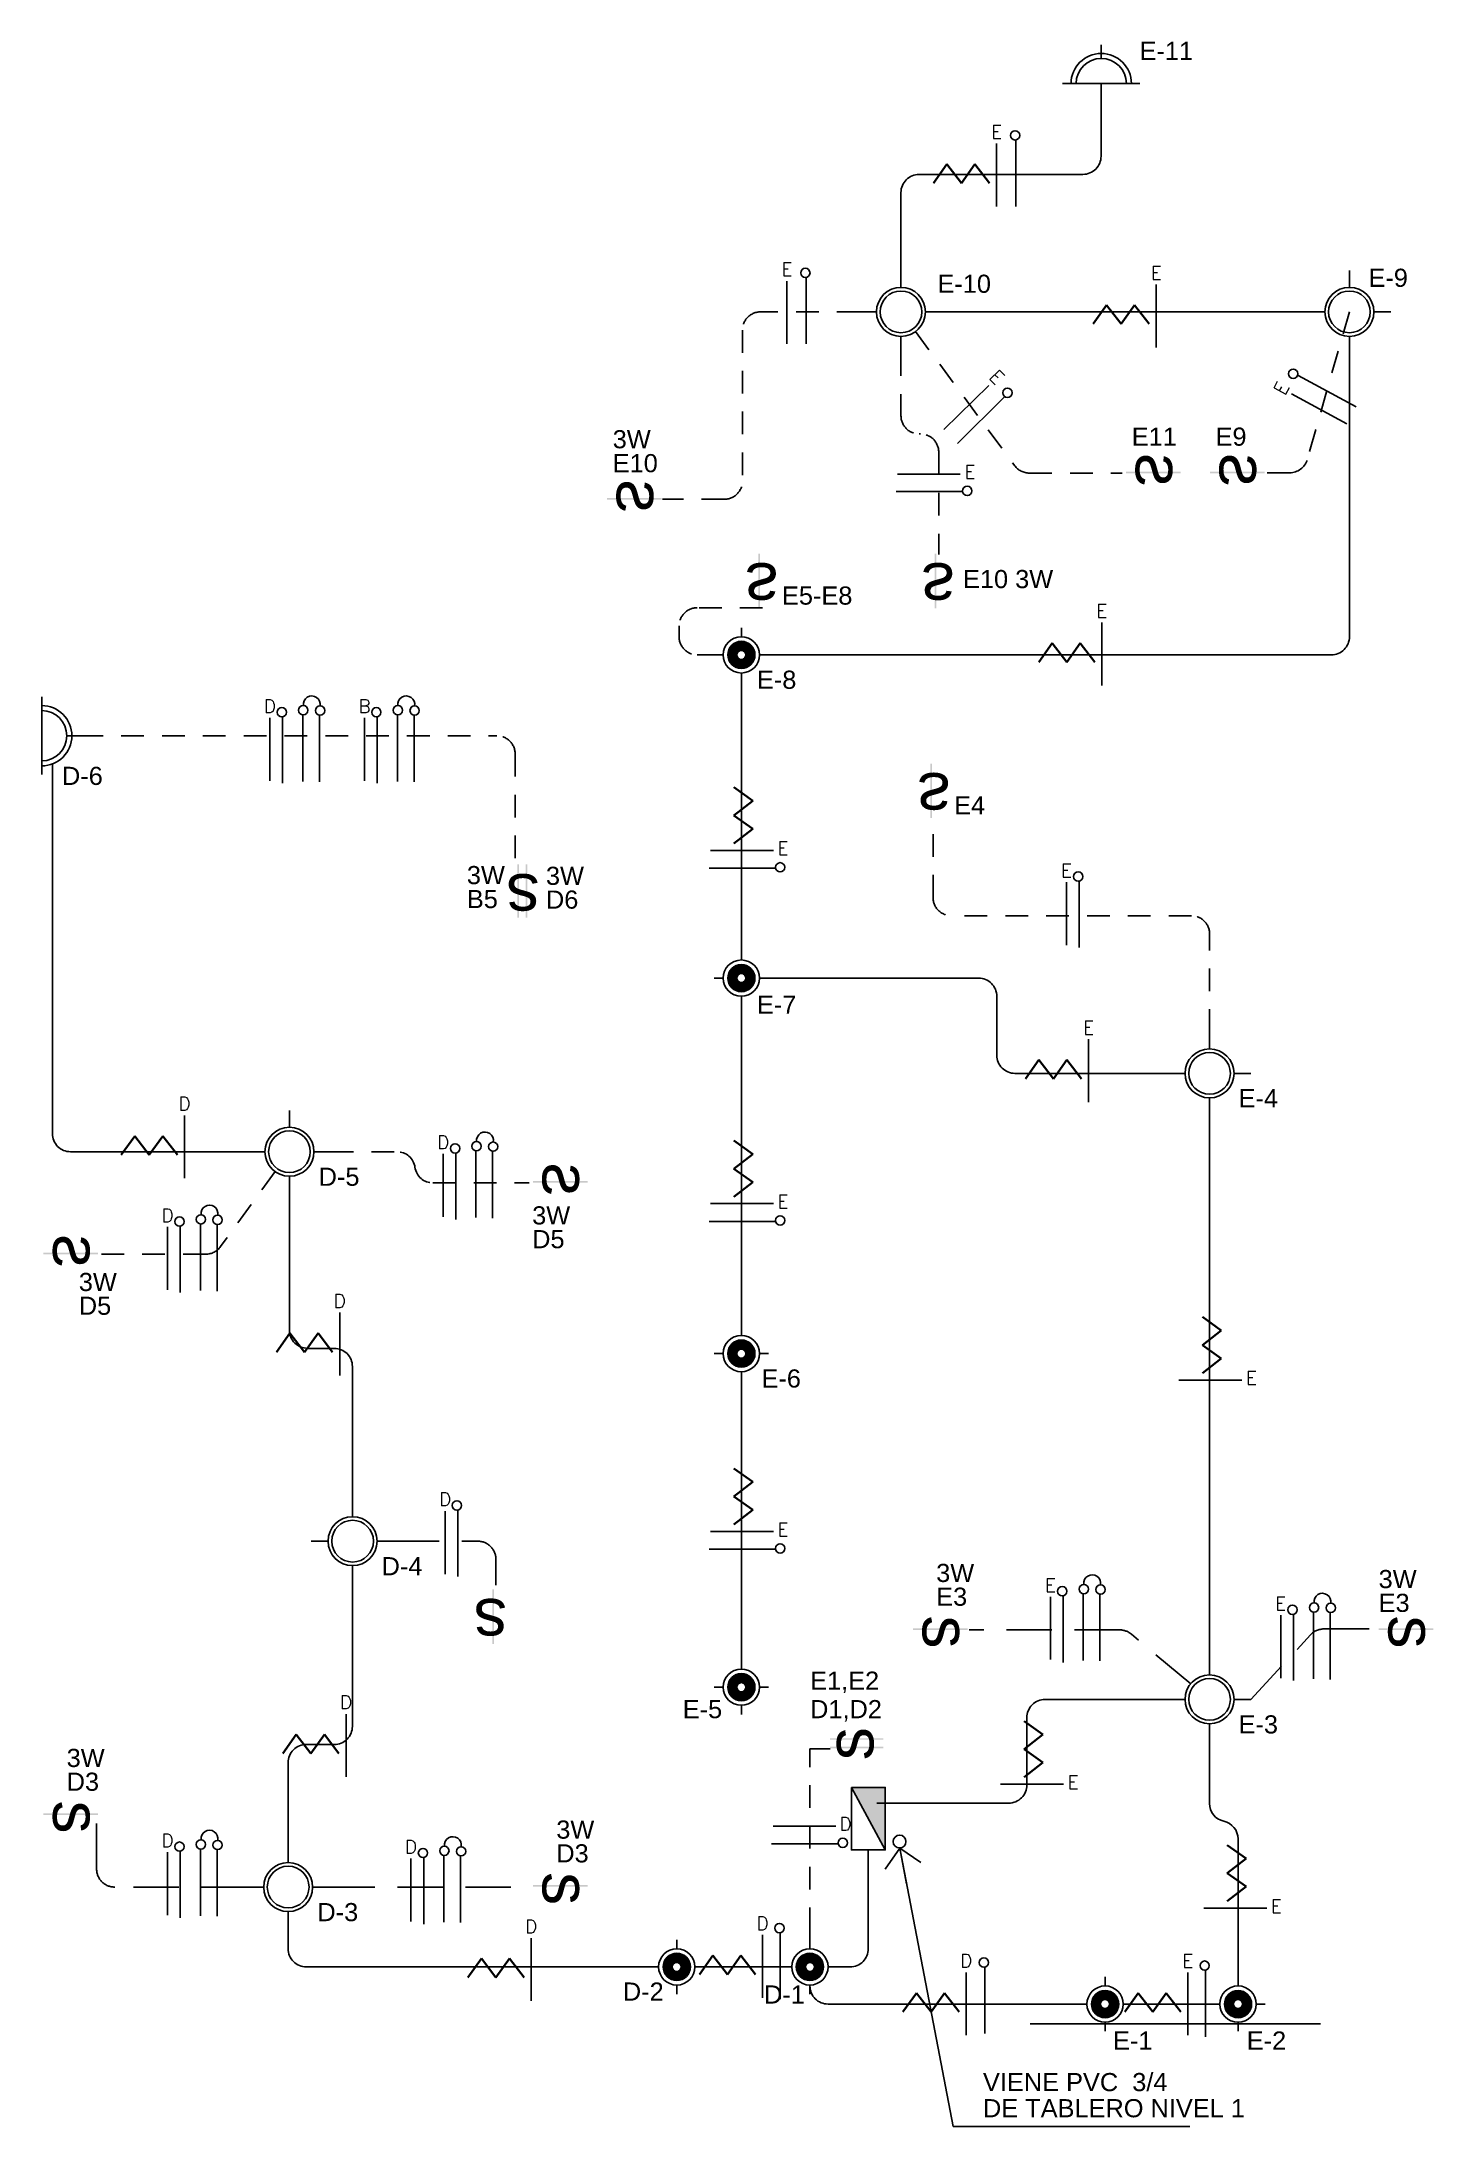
# Model space of a CAD drawing. Header units: inches. Extents: x -9 to 337, y -247 to 209.
# Drawn here: x 57.08 to 64.75, y -213.37 to -201.88 of the extents above; entities that cross this region are included whole.
import ezdxf

# ---------------------------------------------------------------- set-up
doc = ezdxf.new("R2010")
doc.units = ezdxf.units.IN
doc.header["$MEASUREMENT"] = 0
doc.linetypes.add('HIDDEN', pattern=[0.375, 0.25, -0.125])
doc.linetypes.add('HIDDEN2', pattern=[0.1875, 0.125, -0.0625])
for name, color, linetype in [('-EJES', 1, 'Continuous'), ('ejes y cotas', 5, 'Continuous'), ('iluminacion', 2, 'Continuous'), ('labeltit', 3, 'Continuous'), ('PLANILLA', 7, 'Continuous')]:
    doc.layers.add(name, color=color, linetype=linetype)
doc.layers.add('lamina acana.', color=2, linetype='Continuous', lineweight=30)
doc.styles.add('ARIAL', font='arial.ttf', dxfattribs={"height": 0.14})
doc.styles.add('MONOTXT4', font='monotxt4.shx')
doc.styles.add('NT_75 WALTER GUERRA', font='romans.shx', dxfattribs={"height": 0.152})
doc.styles.get("Standard").update_dxf_attribs({"font": 'arial.ttf'})
doc.dimstyles.new('E100', dxfattribs={"dimtxt": 0.15, "dimasz": 0.2, "dimexe": 0.15, "dimexo": 0.02, "dimgap": 0.09, "dimtad": 1, "dimzin": 0, "dimdsep": 46, "dimtxsty": 'MONOTXT4', "dimblk": 'DOTSMALL', "dimcen": 0.01, "dimdle": 0.15, "dimclrd": 1, "dimclre": 1, "dimclrt": 2, "dimadec": 0, "dimazin": 0, "dimtfac": 1, "dimtofl": 0, "dimtmove": 1, "dimatfit": 1, "dimldrblk": 'OPEN90', "dimfxl": 1, "dimtolj": 1, "dimtzin": 0, "dimarcsym": 0})

msp = doc.modelspace()

# ---------------------------------------------------------------- texts
at = {"color": 3, "char_height": 0.0739, "attachment_point": 5, "style": 'NT_75 WALTER GUERRA'}
for s, insert in [('E', (62.34, -202.377)), ('E', (61.184, -203.134)), ('E', (63.22, -203.154)), ('E', (62.193, -204.251)), ('E', (62.92, -205.017)), ('D', (58.334, -205.543)), ('B', (58.856, -205.543)), ('E', (61.162, -206.326)), ('E', (62.725, -206.448)), ('E', (62.847, -207.315)), ('D', (57.863, -207.734)), ('D', (59.289, -207.947)), ('E', (61.162, -208.274)), ('D', (57.77, -208.35)), ('D', (58.719, -208.822)), ('E', (63.745, -209.246)), ('D', (59.3, -209.915)), ('E', (61.162, -210.081)), ('E', (62.637, -210.388)), ('E', (63.906, -210.49)), ('D', (58.754, -211.034)), ('E', (62.762, -211.474)), ('D', (61.507, -211.705)), ('D', (57.77, -211.796)), ('D', (59.112, -211.831)), ('E', (63.882, -212.158)), ('D', (59.774, -212.27)), ('D', (61.05, -212.253)), ('D', (62.172, -212.459)), ('E', (63.394, -212.459))]:
    msp.add_mtext_dynamic_manual_height_columns(s, width=0.5279, gutter_width=1, heights=[0], dxfattribs=dict(at, insert=insert))
for insert, rotation in [((62.342, -203.729), 314.8091), ((63.91, -203.79), 61.4914)]:
    msp.add_mtext_dynamic_manual_height_columns('E', width=0.5279, gutter_width=1, heights=[0], dxfattribs=dict(at, insert=insert, rotation=rotation))
at = {"layer": 'ejes y cotas', "color": 2}
for s, p in [('E-11', (63.128, -201.98)), ('E-10', (62.014, -203.264)), ('E-9', (64.39, -203.231)), ('3W', (60.224, -204.121)), ('E11', (63.085, -204.107)), ('E9', (63.547, -204.107)), ('E10', (60.224, -204.253)), ('E10 3W', (62.155, -204.892)), ('E5-E8', (61.157, -204.983)), ('E-8', (61.019, -205.447)), ('D-6', (57.188, -205.977)), ('E4', (62.106, -206.139)), ('3W', (59.42, -206.524)), ('3W', (59.856, -206.528)), ('B5', (59.42, -206.656)), ('D6', (59.856, -206.659)), ('E-7', (61.019, -207.238)), ('E-4', (63.674, -207.754)), ('D-5', (58.603, -208.187)), ('3W', (59.78, -208.4)), ('D5', (59.78, -208.531)), ('3W', (57.281, -208.767)), ('D5', (57.281, -208.898)), ('E-6', (61.044, -209.299)), ('D-4', (58.95, -210.334)), ('3W', (62.007, -210.371)), ('3W', (64.446, -210.405)), ('E3', (62.007, -210.502)), ('E3', (64.446, -210.536)), ('E1,E2', (61.312, -210.965)), ('E-5', (60.61, -211.122)), ('D1,D2', (61.312, -211.122)), ('E-3', (63.674, -211.206)), ('3W', (57.214, -211.391)), ('D3', (57.214, -211.522)), ('3W', (59.913, -211.786)), ('D3', (59.913, -211.917)), ('D-3', (58.596, -212.241)), ('D-2', (60.28, -212.679)), ('D-1', (61.058, -212.695)), ('E-1', (62.982, -212.949)), ('E-2', (63.719, -212.949)), ('VIENE PVC  3/4', (62.265, -213.178)), ('DE TABLERO NIVEL 1', (62.265, -213.322))]:
    msp.add_text(s, height=0.1, dxfattribs=at).set_placement(p)

# ---------------------------------------------------------------- blocks, each defined once
blk = doc.blocks.new('LAMPARA')
h = blk.add_hatch()
h.set_pattern_fill('ANSI31', color=8, scale=0.14)
h.set_pattern_definition([(45, (-82.465871, -110.801601), (-0.0123743687, 0.0123743687), [])])
h.paths.add_polyline_path([(0.3, 0, 1), (-0.3, 0, 1)])
h.paths.add_polyline_path([(0.1, 0, -1), (-0.1, 0, -1)], flags=16)
at = {"color": 3}
for p, q in [((0, 0.4), (0, 0.6)), ((-0.4, 0), (-0.6, 0)), ((0.6, 0), (0.4, 0)), ((0, -0.6), (0, -0.4))]:
    blk.add_line(p, q, dxfattribs=at)
for radius in [0.4, 0.3, 0.3, 0.1]:
    blk.add_circle((0, 0), radius, dxfattribs=at)
blk = doc.blocks.new('FFF')
at = {"color": 3}
for p, q in [((2315.17, 1396.34), (2315.17, 1396.433)), ((2314.941, 1396.205), (2315.035, 1396.205)), ((2315.304, 1396.205), (2315.398, 1396.205)), ((2315.17, 1395.977), (2315.17, 1396.07))]:
    blk.add_line(p, q, dxfattribs=at)
at = {"color": 4}
for radius in [0.135, 0.115]:
    blk.add_circle((2315.17, 1396.205), radius, dxfattribs=at)
blk = doc.blocks.new('werwerrwew')
at = {"layer": '-EJES', "color": 2, "linetype": 'Continuous'}
for p, q in [((-8441024.303, 2239910.426), (-8441024.389, 2239910.426)), ((-8441023.982, 2239910.426), (-8441023.896, 2239910.426)), ((-8441024.142, 2239910.266), (-8441024.142, 2239910.18))]:
    blk.add_line(p, q, dxfattribs=at)
blk.add_arc((-8441024.142, 2239910.426), 0.192, 180, 0, dxfattribs=at)
at = {"layer": '-EJES', "color": 3, "linetype": 'Continuous'}
blk.add_arc((-8441024.142, 2239910.426), 0.16, 180, 0, dxfattribs=at)
at = {"layer": 'labeltit'}
blk.add_line((-8441023.982, 2239910.426), (-8441024.303, 2239910.426), dxfattribs=at)
blk = doc.blocks.new('_DotSmall')
at = {"color": 0, "linetype": 'ByBlock', "const_width": 0.5}
blk.add_lwpolyline([(-0.0625, 0, 1), (0.0625, 0, 1)], format="xyb", close=True, dxfattribs=at)
blk = doc.blocks.new('_Open90')
at = {"color": 0, "linetype": 'ByBlock', "lineweight": -2}
for p, q in [((0, 0), (-1, 0)), ((-0.5, 0.5), (0, 0)), ((0, 0), (-0.5, -0.5))]:
    blk.add_line(p, q, dxfattribs=at)
blk = doc.blocks.new('A$C1AA36A80')
at = {"layer": 'iluminacion'}
h = blk.add_hatch(color=2, dxfattribs=at)
h.dxf.hatch_style = 1
h.paths.add_polyline_path([(0.072, -0.053), (0.081, -0.053), (0.081, 0.248), (0.072, 0.248)])
at = {"layer": 'iluminacion', "color": 2, "style": 'ARIAL'}
blk.add_text('s', height=0.262, dxfattribs=at).set_placement((0, 0))
blk = doc.blocks.new('A$C75B91995')
at = {"layer": 'iluminacion'}
h = blk.add_hatch(color=2, dxfattribs=at)
h.dxf.hatch_style = 1
h.paths.add_polyline_path([(-0.055, -0.294), (-0.046, -0.294), (-0.046, 0), (-0.055, 0)])
h = blk.add_hatch(color=2, dxfattribs=at)
h.dxf.hatch_style = 1
h.paths.add_polyline_path([(-0.008, -0.294), (0, -0.294), (0, 0), (-0.008, 0)])
at = {"layer": 'iluminacion', "color": 2, "style": 'ARIAL'}
blk.add_text('s', height=0.262, dxfattribs=at).set_placement((-0.121, -0.239))
blk = doc.blocks.new('NEUTRO')
at = {"layer": 'lamina acana.', "ltscale": 3.5}
for p, q in [((2164.912, -53.68), (2165.036, -53.768)), ((2165.036, -53.768), (2164.912, -53.864)), ((2164.912, -53.864), (2165.036, -53.952)), ((2165.036, -53.952), (2164.912, -54.048))]:
    blk.add_line(p, q, dxfattribs=at)

# ---------------------------------------------------------------- linework, layer by layer
at = {"color": 4}
for p, q in [((62.041, -203.369), (64.057, -203.369)), ((60.933, -207.192), (60.933, -208.962)), ((60.933, -209.262), (60.933, -210.801))]:
    msp.add_line(p, q, dxfattribs=at)
at = {"color": 3}
msp.add_line((62.526, -212.806), (64.126, -212.806), dxfattribs=at)
at = {"color": 4}
for points in [[(61.813, -203.141), (61.813, -202.711, -0.414214), (61.913, -202.611), (62.816, -202.611, 0.414214), (62.916, -202.511), (62.916, -202.112)], [(61.083, -205.26), (64.185, -205.26, 0.414214), (64.285, -205.16), (64.285, -203.597)], [(58.214, -207.999), (57.235, -207.999, -0.414214), (57.135, -207.899), (57.135, -205.862)], [(63.285, -207.567), (62.441, -207.567, -0.414214), (62.341, -207.467), (62.341, -207.142, 0.414214), (62.241, -207.042), (61.083, -207.042)], [(58.789, -209.918), (58.789, -209.183, 0.414214), (58.689, -209.083), (58.542, -209.083, -0.414214), (58.442, -208.983), (58.442, -208.227)], [(58.435, -211.825), (58.435, -211.367, -0.414214), (58.535, -211.267), (58.689, -211.267, 0.414214), (58.789, -211.167), (58.789, -210.375)], [(61.68, -211.59), (62.407, -211.59, 0.414214), (62.507, -211.49), (62.507, -211.119, -0.414214), (62.607, -211.019), (63.285, -211.019)], [(63.514, -211.247), (63.514, -211.592, 0.353263), (63.592, -211.69, -0.353263), (63.671, -211.787), (63.671, -212.548)], [(61.633, -211.848), (61.633, -212.393, -0.414214), (61.533, -212.493), (61.461, -212.493)], [(60.427, -212.493), (58.535, -212.493, -0.414214), (58.435, -212.393), (58.435, -212.282)], [(62.788, -212.698), (61.411, -212.698, -0.414214), (61.311, -212.598), (61.311, -212.593)]]:
    msp.add_lwpolyline(points, format="xyb", dxfattribs=at)
at = {"color": 3, "linetype": 'HIDDEN2'}
for points in [[(61.585, -203.369), (61.039, -203.369, 0.414214), (60.939, -203.469), (60.939, -204.302, -0.414214), (60.839, -204.402), (60.499, -204.402)], [(64.285, -203.369), (64.052, -204.184, -0.334717), (63.956, -204.256), (63.823, -204.256)], [(61.893, -203.477), (62.44, -204.217, 0.237955), (62.52, -204.258), (63.032, -204.258)], [(61.813, -203.597), (61.813, -203.942, 0.414214), (61.913, -204.042), (61.921, -204.042, -0.414214), (62.021, -204.142), (62.021, -204.706)], [(61.05, -205), (60.69, -205, 0.414214), (60.59, -205.1), (60.59, -205.16, 0.414214), (60.69, -205.26), (60.783, -205.26)], [(57.29, -205.706), (59.586, -205.706, -0.414214), (59.686, -205.806), (59.686, -206.411)], [(63.514, -207.339), (63.514, -206.798, 0.414214), (63.414, -206.698), (62.09, -206.698, -0.414214), (61.99, -206.598), (61.99, -206.177)], [(58.67, -207.999), (59.035, -207.999, -0.37328), (59.134, -208.085, 0.37328), (59.233, -208.171), (59.763, -208.171)], [(58.363, -208.108), (58.062, -208.522, -0.240095), (57.981, -208.564), (57.394, -208.564)]]:
    msp.add_lwpolyline(points, format="xyb", dxfattribs=at)
at = {"color": 4}
for points in [[(60.933, -206.892), (60.933, -205.41)], [(63.514, -210.79), (63.514, -207.795)], [(61.161, -212.493), (60.727, -212.493)], [(63.521, -212.698), (63.088, -212.698)]]:
    msp.add_lwpolyline(points, dxfattribs=at)
at = {"color": 3, "linetype": 'HIDDEN'}
for points in [[(59.017, -210.146), (59.48, -210.146, -0.414214), (59.58, -210.246), (59.58, -210.389)], [(63.41, -210.933), (63.083, -210.659, 0.17665), (63.019, -210.635), (62.188, -210.635)], [(63.742, -211.019), (64.071, -210.662, -0.209301), (64.144, -210.63), (64.445, -210.63)], [(58.207, -212.053), (57.479, -212.053, -0.414214), (57.379, -211.953), (57.379, -211.657)]]:
    msp.add_lwpolyline(points, format="xyb", dxfattribs=at)
at = {"color": 3, "linetype": 'HIDDEN2'}
msp.add_lwpolyline([(61.311, -212.291), (61.311, -211.29), (61.422, -211.29)], dxfattribs=at)
at = {"color": 3, "linetype": 'HIDDEN'}
msp.add_lwpolyline([(58.663, -212.053), (59.763, -212.053)], dxfattribs=at)
msp.add_lwpolyline([(61.311, -212.393), (61.311, -212.291)])
at = {"color": 4}
msp.add_circle((61.805, -211.802), 0.0353, dxfattribs=at)
at = {"color": 3}
for centre in [(58.565, -205.533), (59.086, -205.533), (59.52, -207.937), (58.001, -208.34), (62.867, -210.378), (64.136, -210.48), (58.001, -211.786), (59.343, -211.822)]:
    msp.add_arc(centre, 0.0467, 349.3508, 187.6532, dxfattribs=at)
at = {"layer": 'iluminacion', "color": 3}
for p, q in [((62.34, -202.788), (62.34, -202.441)), ((62.446, -202.423), (62.446, -202.788)), ((61.29, -203.181), (61.29, -203.545)), ((61.184, -203.545), (61.184, -203.199)), ((63.22, -203.565), (63.22, -203.218)), ((64.002, -203.719), (64.322, -203.893)), ((62.05, -204.018), (62.297, -203.774)), ((62.384, -203.837), (62.125, -204.094)), ((64.271, -203.986), (63.966, -203.821)), ((61.794, -204.263), (62.14, -204.263)), ((62.151, -204.36), (61.786, -204.36)), ((62.92, -205.429), (62.92, -205.082)), ((58.515, -205.594), (58.515, -205.958)), ((58.608, -205.596), (58.608, -205.96)), ((59.037, -205.594), (59.037, -205.958)), ((59.129, -205.596), (59.129, -205.96)), ((58.334, -205.954), (58.334, -205.607)), ((58.404, -205.604), (58.404, -205.968)), ((58.856, -205.954), (58.856, -205.607)), ((58.926, -205.604), (58.926, -205.968)), ((60.763, -206.338), (61.11, -206.338)), ((61.12, -206.435), (60.756, -206.435)), ((62.725, -206.86), (62.725, -206.513)), ((62.795, -206.51), (62.795, -206.874)), ((62.847, -207.726), (62.847, -207.379)), ((57.863, -208.145), (57.863, -207.799)), ((59.359, -208.008), (59.359, -208.372)), ((59.47, -207.998), (59.47, -208.362)), ((59.562, -208), (59.562, -208.365)), ((59.289, -208.358), (59.289, -208.011)), ((60.763, -208.285), (61.11, -208.285)), ((57.77, -208.761), (57.77, -208.414)), ((57.84, -208.411), (57.84, -208.776)), ((57.951, -208.401), (57.951, -208.765)), ((58.043, -208.403), (58.043, -208.768)), ((61.12, -208.383), (60.756, -208.383)), ((58.719, -209.233), (58.719, -208.886)), ((63.345, -209.258), (63.692, -209.258)), ((59.3, -210.327), (59.3, -209.98)), ((59.37, -209.977), (59.37, -210.341)), ((61.12, -210.19), (60.756, -210.19)), ((60.763, -210.093), (61.11, -210.093)), ((62.637, -210.799), (62.637, -210.453)), ((62.707, -210.449), (62.707, -210.814)), ((62.818, -210.439), (62.818, -210.803)), ((62.91, -210.441), (62.91, -210.806)), ((63.906, -210.901), (63.906, -210.554)), ((63.976, -210.551), (63.976, -210.915)), ((64.087, -210.541), (64.087, -210.905)), ((64.179, -210.543), (64.179, -210.908)), ((58.754, -211.446), (58.754, -211.099)), ((62.362, -211.486), (62.709, -211.486)), ((61.108, -211.717), (61.454, -211.717)), ((57.77, -212.207), (57.77, -211.86)), ((57.84, -211.857), (57.84, -212.222)), ((57.951, -211.847), (57.951, -212.211)), ((58.043, -211.849), (58.043, -212.214)), ((59.112, -212.243), (59.112, -211.896)), ((59.182, -211.892), (59.182, -212.257)), ((59.293, -211.882), (59.293, -212.247)), ((59.385, -211.885), (59.385, -212.249)), ((61.465, -211.814), (61.1, -211.814)), ((63.483, -212.17), (63.829, -212.17)), ((59.774, -212.681), (59.774, -212.334)), ((61.05, -212.664), (61.05, -212.317)), ((61.147, -212.307), (61.147, -212.671)), ((62.172, -212.87), (62.172, -212.523)), ((62.275, -212.497), (62.275, -212.861)), ((63.394, -212.87), (63.394, -212.523)), ((63.491, -212.513), (63.491, -212.878))]:
    msp.add_line(p, q, dxfattribs=at)
at = {"layer": 'iluminacion', "color": 2}
for centre in [(62.442, -202.396), (61.286, -203.154), (63.975, -203.71), (62.4, -203.815), (62.178, -204.356), (58.4, -205.576), (58.518, -205.565), (58.611, -205.567), (58.921, -205.576), (59.04, -205.565), (59.132, -205.567), (61.147, -206.431), (62.79, -206.482), (59.355, -207.981), (59.473, -207.969), (59.565, -207.971), (57.954, -208.372), (58.046, -208.375), (61.147, -208.378), (57.836, -208.384), (59.365, -209.949), (61.147, -210.186), (62.702, -210.422), (62.821, -210.41), (62.913, -210.413), (63.971, -210.524), (64.09, -210.512), (64.182, -210.514), (57.954, -211.818), (58.046, -211.821), (61.492, -211.809), (57.836, -211.83), (59.178, -211.865), (59.296, -211.853), (59.388, -211.856), (61.143, -212.279), (62.27, -212.469), (63.487, -212.486)]:
    msp.add_circle(centre, 0.0256, dxfattribs=at)
at = {"layer": 'PLANILLA', "color": 1}
msp.add_line((61.54, -211.504), (61.726, -211.848), dxfattribs=at)
at = {"layer": 'PLANILLA', "color": 5}
msp.add_lwpolyline([(61.54, -211.504), (61.726, -211.504), (61.726, -211.848), (61.54, -211.848)], close=True, dxfattribs=at)
at = {"layer": 'PLANILLA', "color": 1}
msp.add_solid([(61.726, -211.848), (61.726, -211.504), (61.54, -211.504), (61.726, -211.504)], dxfattribs=at)

# ---------------------------------------------------------------- block references
at = {"xscale": 0.8398666566502728, "yscale": 0.8398666566502728, "zscale": 0.8398666566502728, "rotation": 90}
for p in [(16.908, -2020.896), (17.788, -2021.673), (17.489, -2023.537), (17.415, -2025.834), (12.431, -2026.254), (13.287, -2027.341), (13.322, -2029.554), (14.342, -2030.789), (15.618, -2030.772), (16.74, -2030.979), (17.962, -2030.979)]:
    msp.add_blockref('NEUTRO', p, dxfattribs=at)
at = {"color": 8}
for p in [(-2253.357, -1599.574), (-2250.885, -1599.574), (-2251.656, -1603.772), (-2256.728, -1604.204), (-2256.38, -1606.351), (-2251.656, -1607.223), (-2256.735, -1608.258)]:
    msp.add_blockref('FFF', p, dxfattribs=at)
at = {"xscale": -1}
for p, rotation in [((63.107, -204.331), 270), ((63.569, -204.331), 270), ((60.246, -204.476), 270), ((60.954, -204.755), 180), ((61.926, -204.755), 180), ((61.903, -205.912), 180), ((59.837, -208.242), 270), ((57.139, -208.637), 270)]:
    msp.add_blockref('A$C1AA36A80', p, dxfattribs=dict(at, rotation=rotation))
at = {"color": 3, "xscale": 0.25, "yscale": 0.25, "zscale": 0.25}
for p in [(60.933, -205.26), (60.933, -207.042), (60.933, -209.112), (60.933, -210.951), (60.577, -212.493), (61.311, -212.493), (62.938, -212.698), (63.671, -212.698)]:
    msp.add_blockref('LAMPARA', p, dxfattribs=at)
at = {"xscale": 0.8398666566502728, "yscale": 0.8398666566502728, "zscale": 0.8398666566502728}
for p in [(-1757.345, -160.906), (-1757.345, -162.854), (-1754.763, -163.826), (-1757.345, -164.661), (-1755.746, -166.054), (-1754.626, -166.738)]:
    msp.add_blockref('NEUTRO', p, dxfattribs=at)
for name, p, rotation in [('A$C75B91995', (59.699, -206.708), 179.9999999999999), ('A$C1AA36A80', (59.641, -210.465), 180), ('A$C1AA36A80', (61.932, -210.555), 270), ('A$C1AA36A80', (64.5, -210.555), 270), ('A$C75B91995', (61.422, -211.233), 89.99999999999997), ('A$C1AA36A80', (57.139, -211.575), 270), ('A$C1AA36A80', (59.837, -211.97), 270)]:
    msp.add_blockref(name, p, dxfattribs=dict(rotation=rotation))
at = {"layer": 'labeltit', "xscale": -0.8666666666666655, "yscale": 0.8666666666666658, "zscale": 0.8666666666666658}
for p, rotation in [((7315615.062, 1941061.548), 180.000062313431), ((1941320.735, -7315757.851), 90.00006231343107)]:
    msp.add_blockref('werwerrwew', p, dxfattribs=dict(at, rotation=rotation))

msp.set_redraw_order([(e.dxf.handle, doc.entitydb.next_handle()) for e in msp.query("TEXT MTEXT ATTDEF DIMENSION ARC_DIMENSION")])  # texts and dimensions are drawn at this point

# ---------------------------------------------------------------- leaders
msp.add_leader([(61.806, -211.838), (62.1, -213.372), (63.406, -213.372)], dimstyle='E100', override={"dimgap": 0.09, "dimtad": 0})

doc.saveas('drawing.dxf')
